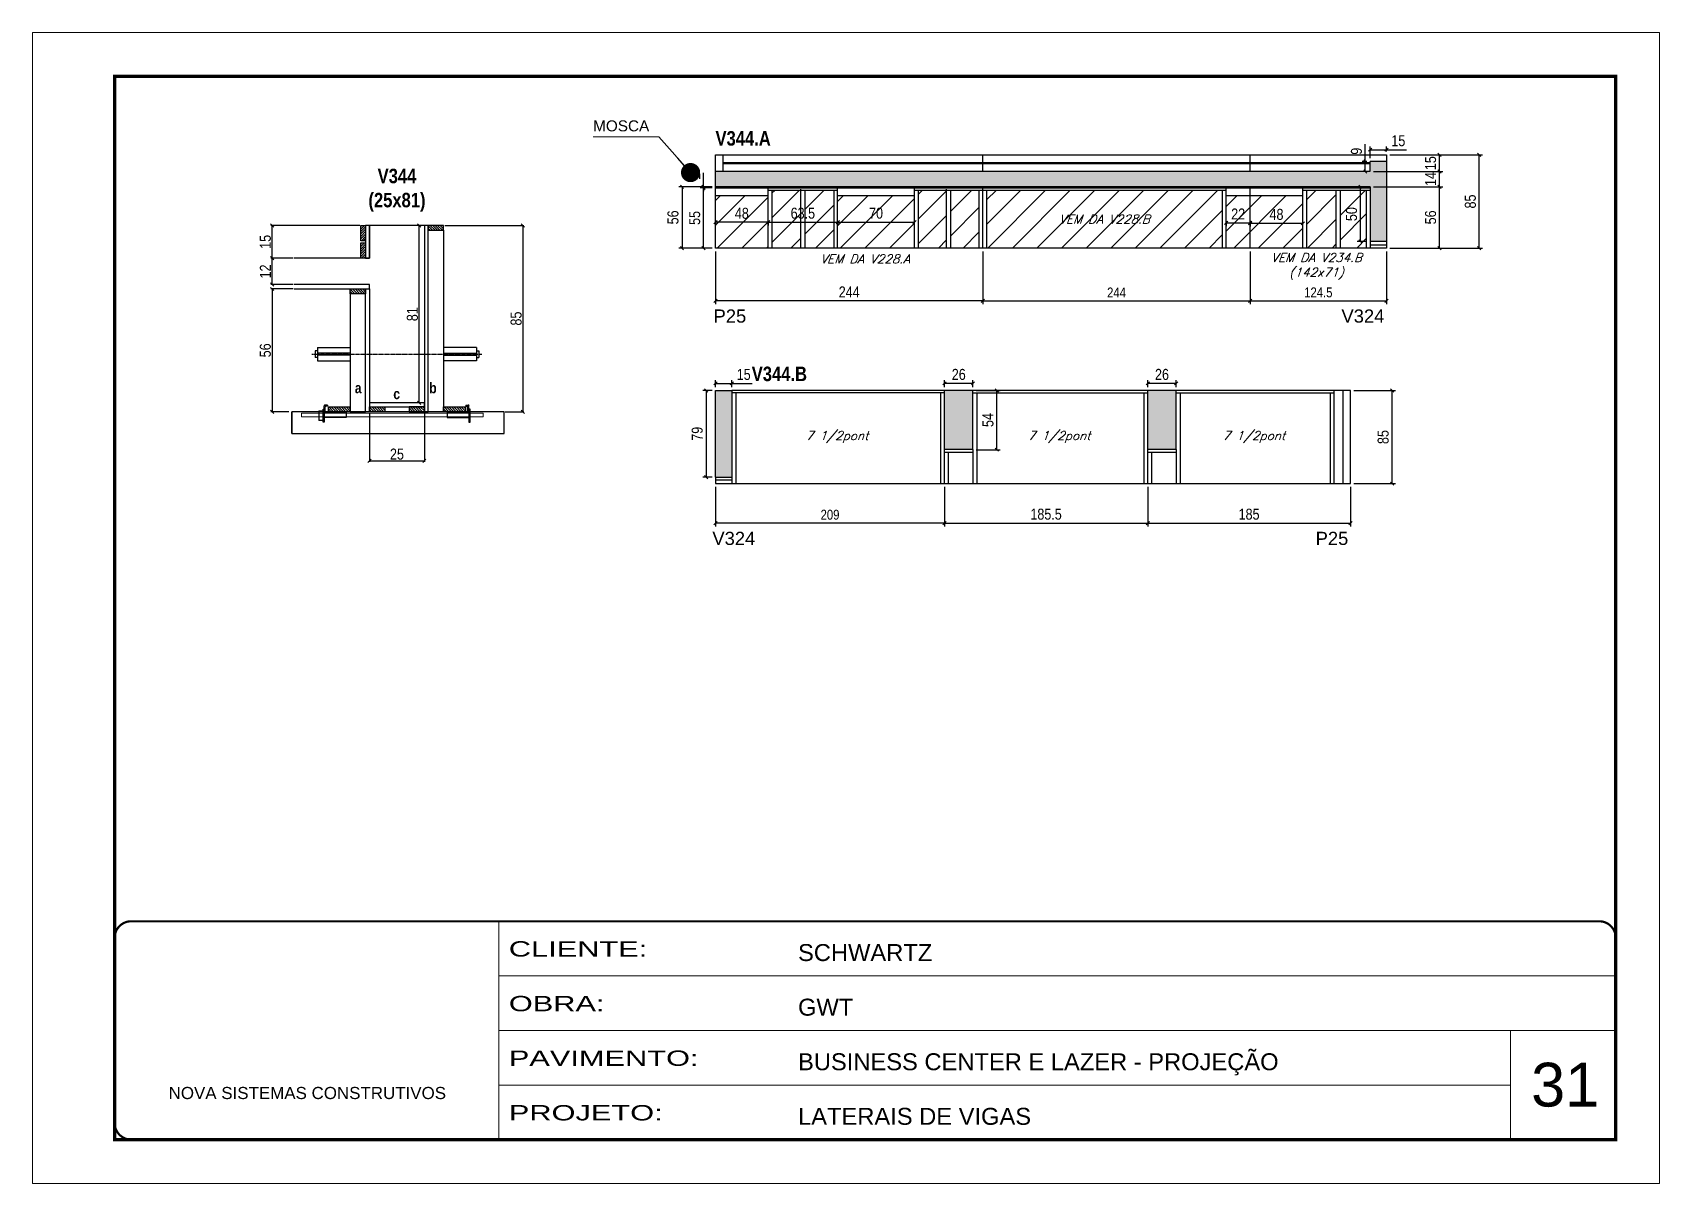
# Model space of a CAD drawing. Extents: x 2603 to 22413, y 1253 to 30260.
# Drawn here: x 16338 to 17823, y 20779 to 21829 of the extents above; entities that cross this region are included whole.
import ezdxf

# ---------------------------------------------------------------- set-up
doc = ezdxf.new("R2010")
doc.units = 0
for name, pattern in [('CONTINUO', [0]), ('DASHED', [0.75, 0.5, -0.25]), ('HIDDEN', [0.375, 0.25, -0.125])]:
    doc.linetypes.add(name, pattern=pattern)
for name, color, linetype in [('5', 5, 'Continuous'), ('barrote', 251, 'Continuous'), ('COTA', 241, 'Continuous'), ('detalhes', 4, 'Continuous'), ('NOMENCLATURA', 7, 'Continuous'), ('Painéis', 200, 'Continuous'), ('presilha', 1, 'Continuous'), ('SARR_2.2x10', 60, 'Continuous'), ('SARR_2.2x7', 40, 'Continuous'), ('SARR_3.5x7', 81, 'Continuous'), ('SARR_EDITAR', 141, 'Continuous'), ('TENSOR', 3, 'Continuous'), ('texto', 7, 'Continuous')]:
    doc.layers.add(name, color=color, linetype=linetype)
for name, color, linetype, lineweight in [('CARIMBO', 255, 'Continuous', 9), ('CONCRETO', 251, 'Continuous', 25), ('Folhas', 255, 'Continuous', 9), ('Hachura', 251, 'Continuous', 9), ('SARRAFO DE PRESSAO', 251, 'DASHED', 9), ('SCO-___-LAJ', 2, 'Continuous', 0)]:
    doc.layers.add(name, color=color, linetype=linetype, lineweight=lineweight)
doc.styles.add('ARIAL', font='arial.ttf')
doc.styles.add('COTA TECNICA', font='techl___.ttf', dxfattribs={"height": 10})
doc.styles.add('COTA TECNICA 2X', font='techl___.ttf', dxfattribs={"height": 10})
doc.styles.add('COTA TECNICA-50', font='techl___.ttf', dxfattribs={"height": 9})
doc.styles.add('Romans', font='romans.shx')
doc.styles.get("Standard").update_dxf_attribs({"font": 'arial.ttf'})
doc.styles.add('TECNICA', font='techb___.ttf', dxfattribs={"height": 10})
doc.styles.add('Tecnologia', font='')
doc.styles.get('Tecnologia').set_extended_font_data('Forgotten Futurist')
doc.dimstyles.new('3x', dxfattribs={"dimtxt": 10, "dimasz": 5, "dimexe": 7, "dimexo": 5, "dimgap": 4, "dimtad": 1, "dimdec": 4, "dimlfac": 0.333333, "dimdsep": 46, "dimtxsty": 'Standard', "dimblk": 'DOT', "dimcen": 0.09, "dimclrd": 1, "dimclre": 1, "dimclrt": 2, "dimadec": 0, "dimazin": 2, "dimtfac": 1, "dimtdec": 4, "dimtmove": 0, "dimatfit": 3, "dimldrblk": 'DOT', "dimfxl": 1, "dimtolj": 1, "dimtzin": 0, "dimlwd": 9, "dimlwe": 9, "dimarcsym": 0})
doc.dimstyles.new('COTA PAINEL-50', dxfattribs={"dimtxt": 9, "dimasz": 3, "dimexe": 3, "dimexo": 3, "dimgap": 3, "dimtad": 1, "dimdec": 1, "dimzin": 12, "dimdsep": 46, "dimtxsty": 'COTA TECNICA-50', "dimblk1": 'OBLIQUE', "dimblk2": 'OBLIQUE', "dimsah": 1, "dimcen": 0.9, "dimclrd": 4, "dimclre": 4, "dimclrt": 240, "dimadec": 1, "dimazin": 3, "dimtfac": 1, "dimtdec": 1, "dimtmove": 0, "dimatfit": 3, "dimfxl": 1, "dimtolj": 1, "dimtzin": 12, "dimarcsym": 0})
doc.dimstyles.new('PAINEL', dxfattribs={"dimtxt": 10, "dimasz": 3, "dimexe": 3, "dimexo": 3, "dimgap": 3, "dimtad": 1, "dimdec": 1, "dimzin": 12, "dimdsep": 46, "dimtxsty": 'COTA TECNICA', "dimblk1": 'OBLIQUE', "dimblk2": 'OBLIQUE', "dimsah": 1, "dimcen": 0.9, "dimclrd": 4, "dimclre": 4, "dimclrt": 240, "dimadec": 1, "dimazin": 3, "dimtfac": 1, "dimtdec": 1, "dimtmove": 0, "dimatfit": 3, "dimfxl": 1, "dimtolj": 1, "dimtzin": 12, "dimarcsym": 0})
doc.dimstyles.new('SECAO', dxfattribs={"dimscale": 0.333333, "dimtxt": 5, "dimasz": 9, "dimexe": 3, "dimexo": 3, "dimgap": 3, "dimtad": 1, "dimdec": 1, "dimlfac": 0.5, "dimzin": 12, "dimdsep": 46, "dimtxsty": 'COTA TECNICA 2X', "dimblk1": 'OBLIQUE', "dimblk2": 'OBLIQUE', "dimsah": 1, "dimcen": 0.9, "dimclrd": 4, "dimclre": 4, "dimclrt": 240, "dimadec": 1, "dimazin": 3, "dimtfac": 1, "dimtdec": 1, "dimtmove": 0, "dimatfit": 3, "dimfxl": 1, "dimtolj": 1, "dimtzin": 12, "dimarcsym": 0})

msp = doc.modelspace()

# ---------------------------------------------------------------- texts
at = {"layer": '5', "linetype": 'Continuous'}
for s, rotation, p in [('P25', 359.99996, (16959.5, 21564.5)), ('V324', 359.99996, (17532.62, 21564.5)), ('V324', 0.00004, (16958.41, 21361.65)), ('P25', 359.99996, (17509.04, 21361.65))]:
    msp.add_text(s, height=12, rotation=rotation, dxfattribs=at).set_placement(p)
at = {"layer": 'CARIMBO', "style": 'ARIAL'}
for s, height, p in [('MOSCA', 10, (16849.58, 21739.01)), ('31', 40, (17705.74, 20849.29))]:
    msp.add_text(s, height=height, dxfattribs=at).set_placement(p)
at = {"layer": 'detalhes', "style": 'TECNICA'}
for s, p in [('a', (16632.05, 21500.11)), ('b', (16700.02, 21500.1)), ('c', (16667.18, 21494.69))]:
    msp.add_text(s, height=9.6, dxfattribs=at).set_placement(p)
at = {"layer": 'NOMENCLATURA', "style": 'TECNICA'}
for s, p in [('V344.A', (16961.27, 21726.05)), ('V344.B', (16994.35, 21511.16))]:
    msp.add_text(s, height=13.2, dxfattribs=at).set_placement(p)
at = {"layer": 'NOMENCLATURA', "insert": (16670.52, 21704.91), "char_height": 13.2, "attachment_point": 2, "style": 'TECNICA'}
msp.add_mtext_dynamic_manual_height_columns('V344\\P(25x81)', width=300.2766, gutter_width=1, heights=[0], dxfattribs=at)
at = {"layer": 'texto', "color": 2, "char_height": 8, "attachment_point": 5, "style": 'Romans'}
for s, insert in [('{\\Q19;\\C256;VEM DA V228.B}', (17316.27, 21658.94)), ('{\\Q19;\\C256;VEM DA V228.A}', (17097.77, 21622.64)), ('{\\Q19;\\C256;VEM DA V234.B\\P(142x71)}', (17509.81, 21615.84)), ('{\\Q19;\\C256;7 1/2pont}', (17072.27, 21460.14)), ('{\\Q19;\\C256;7 1/2pont}', (17275.02, 21460.14)), ('{\\Q19;\\C256;7 1/2pont}', (17452.77, 21460.14))]:
    msp.add_mtext(s, dxfattribs=dict(at, insert=insert))

# ---------------------------------------------------------------- blocks, each defined once
blk = doc.blocks.new('9999999999')
at = {"color": 30, "linetype": 'CONTINUO'}
for p, q in [((98564.6, 34230.2), (98564.6, 34429.4)), ((98564.6, 34379.6), (99584, 34379.6)), ((98564.6, 34329.8), (99488, 34329.8)), ((99584, 34329.8), (99488, 34329.8)), ((99488, 34329.8), (99488, 34230.2)), ((98564.6, 34280), (99488, 34280))]:
    blk.add_line(p, q, dxfattribs=at)
at = {"color": 30, "linetype": 'CONTINUO', "const_width": 2}
blk.add_lwpolyline([(99584, 34230.2), (99584, 34414.4, 0.414214), (99569, 34429.4), (98229, 34429.4, 0.414214), (98214, 34414.4), (98214, 34245.2, 0.414214), (98229, 34230.2), (99584, 34230.2)], format="xyb", dxfattribs=at)
at = {"layer": 'Folhas'}
blk.add_lwpolyline([(98139, 34190.2), (99624, 34190.2), (99624, 35240.2), (98139, 35240.2)], close=True, dxfattribs=at)
at = {"layer": 'Folhas', "color": 30, "const_width": 3}
blk.add_lwpolyline([(98214, 34230.2), (99584, 34230.2), (99584, 35200.2), (98214, 35200.2)], close=True, dxfattribs=at)
at = {"color": 7, "linetype": 'Continuous', "ltscale": 5, "style": 'ARIAL'}
for s, height, p in [('SCHWARTZ', 15.48, (98837.7, 34393.1)), ('GWT', 15.48, (98837.7, 34343.3)), ('BUSINESS CENTER E LAZER - PROJEÇÃO', 15.483, (98837.7, 34293.5)), ('NOVA SISTEMAS CONSTRUTIVOS', 11.059, (98263.2, 34267.2)), ('LATERAIS DE VIGAS', 15.483, (98837.7, 34243.7))]:
    blk.add_text(s, height=height, dxfattribs=at).set_placement(p)
at = {"layer": 'Folhas', "color": 7, "style": 'Tecnologia', "width": 1.5}
for s, p in [('CLIENTE:', (98573.7, 34397.2)), ('OBRA:', (98573.7, 34347.3)), ('PAVIMENTO:', (98573.7, 34297.5)), ('PROJETO:', (98573.7, 34247.7))]:
    blk.add_text(s, height=14, dxfattribs=at).set_placement(p)
blk = doc.blocks.new('PRESILHA METÁLICA 1')
at = {"layer": 'presilha'}
for p, q in [((0, 13), (6, 13)), ((0, 13), (0, 0)), ((6, 0), (0, 0)), ((6, 15.5), (7.5, 15.5)), ((6, -2.5), (6, 15.5)), ((6, 13), (6, 0)), ((7.5, 10.6), (7.5, 19.9)), ((7.5, 15.5), (7.5, -2.5)), ((37.5, 4.1), (7.5, 4.1)), ((12, 21), (8.6, 21)), ((9, 11.6), (9, 18.9)), ((12, 19.5), (9.6, 19.5)), ((37.5, 11), (9.6, 11)), ((12, 21), (12, 19.5)), ((37.5, 11), (37.5, 4.1)), ((7.5, -2.5), (6, -2.5))]:
    blk.add_line(p, q, dxfattribs=at)
for centre, radius, start, end in [((8.6, 19.9), 1.14, 90, 180), ((9.6, 18.9), 0.57, 90, 180), ((9.6, 11.6), 0.57, 180, 270)]:
    blk.add_arc(centre, radius, start, end, dxfattribs=at)
blk = doc.blocks.new('PRESILHA METÁLICA 2')
at = {"layer": 'presilha'}
for p, q in [((-5.2, 23.5), (-5.2, 22)), ((-5.2, 23.5), (-1.9, 23.5)), ((-0.8, 14.6), (-0.8, 22.4)), ((-30.8, 13.5), (-30.8, 6.6)), ((-30.8, 13.5), (-2.8, 13.5)), ((-30.8, 6.6), (-0.8, 6.6)), ((-5.2, 22), (-2.8, 22)), ((-2.2, 14.1), (-2.2, 21.4)), ((0.8, 18), (-0.8, 18)), ((-0.8, 18), (-0.8, 0)), ((-0.8, 0), (0.8, 0)), ((0.8, 0), (0.8, 18))]:
    blk.add_line(p, q, dxfattribs=at)
for centre, radius, start, end in [((-1.9, 22.4), 1.14, 0, 90), ((-2.8, 21.4), 0.57, 0, 90), ((-2.8, 14.1), 0.57, 270, 0)]:
    blk.add_arc(centre, radius, start, end, dxfattribs=at)
blk = doc.blocks.new('_Oblique')
at = {"color": 0, "linetype": 'ByBlock', "lineweight": -2}
blk.add_line((-0.5, -0.5), (0.5, 0.5), dxfattribs=at)
blk = doc.blocks.new('*D31')
at = {"layer": 'COTA', "color": 4, "lineweight": -2, "transparency": 16777216}
for p, q in [((16575.8, 21595.2), (16555.5, 21595.2)), ((16556.5, 21595.2), (16556.5, 21483.2)), ((16571.7, 21483.2), (16555.5, 21483.2))]:
    blk.add_line(p, q, dxfattribs=at)
at = {"layer": 'Defpoints', "color": 0, "transparency": 16777216}
for p in [(16576.8, 21595.2), (16556.5, 21483.2), (16572.7, 21483.2)]:
    blk.add_point(p, dxfattribs=at)
at = {"layer": 'COTA', "color": 4, "lineweight": -2, "transparency": 16777216, "xscale": 3, "yscale": 3, "zscale": 3}
for p, rotation in [((16556.5, 21595.2), 90), ((16556.5, 21483.2), 270)]:
    blk.add_blockref('_Oblique', p, dxfattribs=dict(at, rotation=rotation))
at = {"layer": 'COTA', "color": 240, "transparency": 16777216, "insert": (16550.4, 21539.2), "char_height": 10, "attachment_point": 5, "rotation": 90, "style": 'COTA TECNICA 2X'}
blk.add_mtext('\\A1;56', dxfattribs=at)
blk = doc.blocks.new('*D32')
at = {"layer": 'COTA', "color": 4, "lineweight": -2, "transparency": 16777216}
for p, q in [((16575.8, 21623.2), (16555.5, 21623.2)), ((16556.5, 21599.2), (16556.5, 21623.2)), ((16575.8, 21599.2), (16555.5, 21599.2))]:
    blk.add_line(p, q, dxfattribs=at)
at = {"layer": 'Defpoints', "color": 0, "transparency": 16777216}
for p in [(16556.5, 21623.2), (16576.8, 21623.2), (16576.8, 21599.2)]:
    blk.add_point(p, dxfattribs=at)
at = {"layer": 'COTA', "color": 4, "lineweight": -2, "transparency": 16777216, "xscale": 3, "yscale": 3, "zscale": 3}
for p, rotation in [((16556.5, 21623.2), 90), ((16556.5, 21599.2), 270)]:
    blk.add_blockref('_Oblique', p, dxfattribs=dict(at, rotation=rotation))
at = {"layer": 'COTA', "color": 240, "transparency": 16777216, "insert": (16550.4, 21611.2), "char_height": 10, "attachment_point": 5, "rotation": 90, "style": 'COTA TECNICA 2X'}
blk.add_mtext('\\A1;12', dxfattribs=at)
blk = doc.blocks.new('*D33')
at = {"layer": 'COTA', "color": 4, "lineweight": -2, "transparency": 16777216}
for p, q in [((16714.1, 21653.2), (16786.4, 21653.2)), ((16785.4, 21653.2), (16785.4, 21483.2)), ((16769.3, 21483.2), (16786.4, 21483.2))]:
    blk.add_line(p, q, dxfattribs=at)
at = {"layer": 'Defpoints', "color": 0, "transparency": 16777216}
for p in [(16713.1, 21653.2), (16768.3, 21483.2), (16785.4, 21483.2)]:
    blk.add_point(p, dxfattribs=at)
at = {"layer": 'COTA', "color": 4, "lineweight": -2, "transparency": 16777216, "xscale": 3, "yscale": 3, "zscale": 3}
for p, rotation in [((16785.4, 21653.2), 90), ((16785.4, 21483.2), 270)]:
    blk.add_blockref('_Oblique', p, dxfattribs=dict(at, rotation=rotation))
at = {"layer": 'COTA', "color": 240, "transparency": 16777216, "insert": (16779.3, 21568.2), "char_height": 10, "attachment_point": 5, "rotation": 90, "style": 'COTA TECNICA 2X'}
blk.add_mtext('\\A1;85', dxfattribs=at)
blk = doc.blocks.new('*D730')
at = {"layer": 'COTA', "color": 4, "lineweight": -2, "transparency": 16777216}
for p, q in [((16645.5, 21482.2), (16645.5, 21437.4)), ((16695.5, 21482.2), (16695.5, 21437.4)), ((16645.5, 21438.4), (16695.5, 21438.4))]:
    blk.add_line(p, q, dxfattribs=at)
at = {"layer": 'Defpoints', "color": 0, "transparency": 16777216}
for p in [(16645.5, 21483.2), (16695.5, 21483.2), (16695.5, 21438.4)]:
    blk.add_point(p, dxfattribs=at)
at = {"layer": 'COTA', "color": 4, "lineweight": -2, "transparency": 16777216, "xscale": 3, "yscale": 3, "zscale": 3, "rotation": 180}
blk.add_blockref('_Oblique', (16645.5, 21438.4), dxfattribs=at)
at = {"layer": 'COTA', "color": 4, "lineweight": -2, "transparency": 16777216, "xscale": 3, "yscale": 3, "zscale": 3}
blk.add_blockref('_Oblique', (16695.5, 21438.4), dxfattribs=at)
at = {"layer": 'COTA', "color": 240, "transparency": 16777216, "insert": (16670.5, 21444.5), "char_height": 10, "attachment_point": 5, "style": 'COTA TECNICA 2X'}
blk.add_mtext('\\A1;25', dxfattribs=at)
blk = doc.blocks.new('*D731')
at = {"layer": 'COTA', "color": 4, "lineweight": -2, "transparency": 16777216}
for p, q in [((16636.5, 21653.2), (16555.5, 21653.2)), ((16556.5, 21623.2), (16556.5, 21653.2)), ((16575.8, 21623.2), (16555.5, 21623.2))]:
    blk.add_line(p, q, dxfattribs=at)
at = {"layer": 'Defpoints', "color": 0, "transparency": 16777216}
for p in [(16556.5, 21653.2), (16637.5, 21653.2), (16576.8, 21623.2)]:
    blk.add_point(p, dxfattribs=at)
at = {"layer": 'COTA', "color": 4, "lineweight": -2, "transparency": 16777216, "xscale": 3, "yscale": 3, "zscale": 3}
for p, rotation in [((16556.5, 21653.2), 90), ((16556.5, 21623.2), 270)]:
    blk.add_blockref('_Oblique', p, dxfattribs=dict(at, rotation=rotation))
at = {"layer": 'COTA', "color": 240, "transparency": 16777216, "insert": (16550.4, 21638.2), "char_height": 10, "attachment_point": 5, "rotation": 90, "style": 'COTA TECNICA 2X'}
blk.add_mtext('\\A1;15', dxfattribs=at)
blk = doc.blocks.new('*D732')
at = {"layer": 'COTA', "color": 4, "lineweight": -2, "transparency": 16777216}
for p, q in [((16694.5, 21653.2), (16689.7, 21653.2)), ((16690.7, 21491.2), (16690.7, 21653.2)), ((16694.5, 21491.2), (16689.7, 21491.2))]:
    blk.add_line(p, q, dxfattribs=at)
at = {"layer": 'Defpoints', "color": 0, "transparency": 16777216}
for p in [(16690.7, 21653.2), (16695.5, 21653.2), (16695.5, 21491.2)]:
    blk.add_point(p, dxfattribs=at)
at = {"layer": 'COTA', "color": 4, "lineweight": -2, "transparency": 16777216, "xscale": 3, "yscale": 3, "zscale": 3}
for p, rotation in [((16690.7, 21653.2), 90), ((16690.7, 21491.2), 270)]:
    blk.add_blockref('_Oblique', p, dxfattribs=dict(at, rotation=rotation))
at = {"layer": 'COTA', "color": 240, "transparency": 16777216, "insert": (16684.6, 21572.2), "char_height": 10, "attachment_point": 5, "rotation": 90, "style": 'COTA TECNICA 2X'}
blk.add_mtext('\\A1;81', dxfattribs=at)
blk = doc.blocks.new('*D34')
at = {"layer": 'COTA', "color": 4, "linetype": 'ByBlock', "lineweight": -2, "transparency": 16777216}
for p, q in [((17205.3, 21629.5), (17205.3, 21581.4)), ((17449.3, 21629.5), (17449.3, 21581.4)), ((17205.3, 21584.4), (17449.3, 21584.4))]:
    blk.add_line(p, q, dxfattribs=at)
at = {"layer": 'Defpoints', "color": 0, "linetype": 'ByBlock', "transparency": 16777216}
for p in [(17205.3, 21632.5), (17449.3, 21632.5), (17449.3, 21584.4)]:
    blk.add_point(p, dxfattribs=at)
at = {"layer": 'COTA', "color": 4, "linetype": 'ByBlock', "lineweight": -2, "transparency": 16777216, "xscale": 3, "yscale": 3, "zscale": 3, "rotation": 180}
blk.add_blockref('_Oblique', (17205.3, 21584.4), dxfattribs=at)
at = {"layer": 'COTA', "color": 4, "linetype": 'ByBlock', "lineweight": -2, "transparency": 16777216, "xscale": 3, "yscale": 3, "zscale": 3}
blk.add_blockref('_Oblique', (17449.3, 21584.4), dxfattribs=at)
at = {"layer": 'COTA', "color": 240, "linetype": 'ByBlock', "transparency": 16777216, "insert": (17327.3, 21592), "char_height": 9, "attachment_point": 5, "style": 'COTA TECNICA-50'}
blk.add_mtext('\\A1;244', dxfattribs=at)
blk = doc.blocks.new('*D733')
at = {"layer": 'COTA', "color": 4, "linetype": 'ByBlock', "lineweight": -2, "transparency": 16777216}
for p, q in [((17449.3, 21629.5), (17449.3, 21581.4)), ((17573.8, 21629.5), (17573.8, 21581.4)), ((17449.3, 21584.4), (17573.8, 21584.4))]:
    blk.add_line(p, q, dxfattribs=at)
at = {"layer": 'Defpoints', "color": 0, "linetype": 'ByBlock', "transparency": 16777216}
for p in [(17449.3, 21632.5), (17573.8, 21632.5), (17573.8, 21584.4)]:
    blk.add_point(p, dxfattribs=at)
at = {"layer": 'COTA', "color": 4, "linetype": 'ByBlock', "lineweight": -2, "transparency": 16777216, "xscale": 3, "yscale": 3, "zscale": 3, "rotation": 180}
blk.add_blockref('_Oblique', (17449.3, 21584.4), dxfattribs=at)
at = {"layer": 'COTA', "color": 4, "linetype": 'ByBlock', "lineweight": -2, "transparency": 16777216, "xscale": 3, "yscale": 3, "zscale": 3}
blk.add_blockref('_Oblique', (17573.8, 21584.4), dxfattribs=at)
at = {"layer": 'COTA', "color": 240, "linetype": 'ByBlock', "transparency": 16777216, "insert": (17511.5, 21592), "char_height": 9, "attachment_point": 5, "style": 'COTA TECNICA-50'}
blk.add_mtext('\\A1;124.5', dxfattribs=at)
blk = doc.blocks.new('*D788')
at = {"layer": 'COTA', "color": 4, "linetype": 'ByBlock', "lineweight": -2, "transparency": 16777216}
for p, q in [((16961.3, 21629.5), (16961.3, 21581.4)), ((17205.3, 21629.5), (17205.3, 21581.4)), ((17205.3, 21584.4), (16961.3, 21584.4))]:
    blk.add_line(p, q, dxfattribs=at)
at = {"layer": 'Defpoints', "color": 0, "linetype": 'ByBlock', "transparency": 16777216}
for p in [(16961.3, 21632.5), (17205.3, 21632.5), (16961.3, 21584.4)]:
    blk.add_point(p, dxfattribs=at)
at = {"layer": 'COTA', "color": 4, "linetype": 'ByBlock', "lineweight": -2, "transparency": 16777216, "xscale": 3, "yscale": 3, "zscale": 3, "rotation": 180}
blk.add_blockref('_Oblique', (16961.3, 21584.4), dxfattribs=at)
at = {"layer": 'COTA', "color": 4, "linetype": 'ByBlock', "lineweight": -2, "transparency": 16777216, "xscale": 3, "yscale": 3, "zscale": 3}
blk.add_blockref('_Oblique', (17205.3, 21584.4), dxfattribs=at)
at = {"layer": 'COTA', "color": 240, "linetype": 'ByBlock', "transparency": 16777216, "insert": (17083.3, 21592.5), "char_height": 10, "attachment_point": 5, "style": 'COTA TECNICA'}
blk.add_mtext('\\A1;244', dxfattribs=at)
blk = doc.blocks.new('*D789')
at = {"layer": 'COTA', "color": 4, "linetype": 'ByBlock', "lineweight": -2, "transparency": 16777216}
for p, q in [((16961.3, 21657.5), (16961.3, 21653.1)), ((17009.3, 21656.1), (16961.3, 21656.1)), ((17009.3, 21657), (17009.3, 21653.1))]:
    blk.add_line(p, q, dxfattribs=at)
at = {"layer": 'Defpoints', "color": 0, "linetype": 'ByBlock', "transparency": 16777216}
for p in [(16961.3, 21660.5), (16961.3, 21656.1), (17009.3, 21660)]:
    blk.add_point(p, dxfattribs=at)
at = {"layer": 'COTA', "color": 4, "linetype": 'ByBlock', "lineweight": -2, "transparency": 16777216, "xscale": 3, "yscale": 3, "zscale": 3, "rotation": 180}
blk.add_blockref('_Oblique', (16961.3, 21656.1), dxfattribs=at)
at = {"layer": 'COTA', "color": 4, "linetype": 'ByBlock', "lineweight": -2, "transparency": 16777216, "xscale": 3, "yscale": 3, "zscale": 3}
blk.add_blockref('_Oblique', (17009.3, 21656.1), dxfattribs=at)
at = {"layer": 'COTA', "color": 240, "linetype": 'ByBlock', "transparency": 16777216, "insert": (16985.3, 21664.2), "char_height": 10, "attachment_point": 5, "style": 'COTA TECNICA'}
blk.add_mtext('\\A1;48', dxfattribs=at)
blk = doc.blocks.new('*D790')
at = {"layer": 'COTA', "color": 4, "linetype": 'ByBlock', "lineweight": -2, "transparency": 16777216}
for p, q in [((17427.3, 21657), (17427.3, 21652.6)), ((17427.3, 21655.6), (17449.3, 21655.6)), ((17449.3, 21657.5), (17449.3, 21652.6))]:
    blk.add_line(p, q, dxfattribs=at)
at = {"layer": 'Defpoints', "color": 0, "linetype": 'ByBlock', "transparency": 16777216}
for p in [(17427.3, 21660), (17449.3, 21660.5), (17449.3, 21655.6)]:
    blk.add_point(p, dxfattribs=at)
at = {"layer": 'COTA', "color": 4, "linetype": 'ByBlock', "lineweight": -2, "transparency": 16777216, "xscale": 3, "yscale": 3, "zscale": 3, "rotation": 180}
blk.add_blockref('_Oblique', (17427.3, 21655.6), dxfattribs=at)
at = {"layer": 'COTA', "color": 4, "linetype": 'ByBlock', "lineweight": -2, "transparency": 16777216, "xscale": 3, "yscale": 3, "zscale": 3}
blk.add_blockref('_Oblique', (17449.3, 21655.6), dxfattribs=at)
at = {"layer": 'COTA', "color": 240, "linetype": 'ByBlock', "transparency": 16777216, "insert": (17438.3, 21663.6), "char_height": 10, "attachment_point": 5, "style": 'COTA TECNICA'}
blk.add_mtext('\\A1;22', dxfattribs=at)
blk = doc.blocks.new('*D791')
at = {"layer": 'COTA', "color": 4, "linetype": 'ByBlock', "lineweight": -2, "transparency": 16777216}
for p, q in [((17449.3, 21657.5), (17449.3, 21652.1)), ((17449.3, 21655.1), (17497.3, 21655.1))]:
    blk.add_line(p, q, dxfattribs=at)
at = {"layer": 'Defpoints', "color": 0, "linetype": 'ByBlock', "transparency": 16777216}
for p in [(17449.3, 21660.5), (17497.3, 21655.1), (17497.3, 21655.1)]:
    blk.add_point(p, dxfattribs=at)
at = {"layer": 'COTA', "color": 4, "linetype": 'ByBlock', "lineweight": -2, "transparency": 16777216, "xscale": 3, "yscale": 3, "zscale": 3, "rotation": 180}
blk.add_blockref('_Oblique', (17449.3, 21655.1), dxfattribs=at)
at = {"layer": 'COTA', "color": 4, "linetype": 'ByBlock', "lineweight": -2, "transparency": 16777216, "xscale": 3, "yscale": 3, "zscale": 3}
blk.add_blockref('_Oblique', (17497.3, 21655.1), dxfattribs=at)
at = {"layer": 'COTA', "color": 240, "linetype": 'ByBlock', "transparency": 16777216, "insert": (17473.3, 21663.2), "char_height": 10, "attachment_point": 5, "style": 'COTA TECNICA'}
blk.add_mtext('\\A1;48', dxfattribs=at)
blk = doc.blocks.new('*D792')
at = {"layer": 'COTA', "color": 4, "linetype": 'ByBlock', "lineweight": -2, "transparency": 16777216}
for p, q in [((17555.8, 21688.5), (17546.9, 21688.5)), ((17549.9, 21638.5), (17549.9, 21688.5)), ((17555.8, 21638.5), (17546.9, 21638.5))]:
    blk.add_line(p, q, dxfattribs=at)
at = {"layer": 'Defpoints', "color": 0, "linetype": 'ByBlock', "transparency": 16777216}
for p in [(17549.9, 21688.5), (17558.8, 21688.5), (17558.8, 21638.5)]:
    blk.add_point(p, dxfattribs=at)
at = {"layer": 'COTA', "color": 4, "linetype": 'ByBlock', "lineweight": -2, "transparency": 16777216, "xscale": 3, "yscale": 3, "zscale": 3}
for p, rotation in [((17549.9, 21688.5), 90), ((17549.9, 21638.5), 270)]:
    blk.add_blockref('_Oblique', p, dxfattribs=dict(at, rotation=rotation))
at = {"layer": 'COTA', "color": 240, "linetype": 'ByBlock', "transparency": 16777216, "insert": (17541.8, 21663.5), "char_height": 10, "attachment_point": 5, "rotation": 90, "style": 'COTA TECNICA'}
blk.add_mtext('\\A1;50', dxfattribs=at)
blk = doc.blocks.new('*D793')
at = {"layer": 'COTA', "color": 4, "linetype": 'ByBlock', "lineweight": -2, "transparency": 16777216}
for p, q in [((17558.8, 21714.5), (17558.8, 21725.3)), ((17558.8, 21722.3), (17573.8, 21722.3)), ((17573.8, 21720.5), (17573.8, 21725.3)), ((17573.8, 21722.3), (17592.1, 21722.3))]:
    blk.add_line(p, q, dxfattribs=at)
at = {"layer": 'Defpoints', "color": 0, "linetype": 'ByBlock', "transparency": 16777216}
for p in [(17558.8, 21711.5), (17573.8, 21722.3), (17573.8, 21717.5)]:
    blk.add_point(p, dxfattribs=at)
at = {"layer": 'COTA', "color": 4, "linetype": 'ByBlock', "lineweight": -2, "transparency": 16777216, "xscale": 3, "yscale": 3, "zscale": 3, "rotation": 180}
blk.add_blockref('_Oblique', (17558.8, 21722.3), dxfattribs=at)
at = {"layer": 'COTA', "color": 4, "linetype": 'ByBlock', "lineweight": -2, "transparency": 16777216, "xscale": 3, "yscale": 3, "zscale": 3}
blk.add_blockref('_Oblique', (17573.8, 21722.3), dxfattribs=at)
at = {"layer": 'COTA', "color": 240, "linetype": 'ByBlock', "transparency": 16777216, "insert": (17584.5, 21730.4), "char_height": 10, "attachment_point": 5, "style": 'COTA TECNICA'}
blk.add_mtext('\\A1;15', dxfattribs=at)
blk = doc.blocks.new('*D65')
at = {"layer": 'COTA', "color": 4, "linetype": 'ByBlock', "lineweight": -2, "transparency": 16777216}
for p, q in [((17561.8, 21688.5), (17625.1, 21688.5)), ((17622.1, 21632.5), (17622.1, 21688.5)), ((17576.8, 21632.5), (17625.1, 21632.5))]:
    blk.add_line(p, q, dxfattribs=at)
at = {"layer": 'Defpoints', "color": 0, "linetype": 'ByBlock', "transparency": 16777216}
for p in [(17558.8, 21688.5), (17622.1, 21688.5), (17573.8, 21632.5)]:
    blk.add_point(p, dxfattribs=at)
at = {"layer": 'COTA', "color": 4, "linetype": 'ByBlock', "lineweight": -2, "transparency": 16777216, "xscale": 3, "yscale": 3, "zscale": 3}
for p, rotation in [((17622.1, 21688.5), 90), ((17622.1, 21632.5), 270)]:
    blk.add_blockref('_Oblique', p, dxfattribs=dict(at, rotation=rotation))
at = {"layer": 'COTA', "color": 240, "linetype": 'ByBlock', "transparency": 16777216, "insert": (17614, 21660.5), "char_height": 10, "attachment_point": 5, "rotation": 90, "style": 'COTA TECNICA'}
blk.add_mtext('\\A1;56', dxfattribs=at)
blk = doc.blocks.new('*D794')
at = {"layer": 'COTA', "color": 4, "linetype": 'ByBlock', "lineweight": -2, "transparency": 16777216}
for p, q in [((17561.8, 21702.5), (17625.1, 21702.5)), ((17622.1, 21688.5), (17622.1, 21702.5)), ((17561.8, 21688.5), (17625.1, 21688.5))]:
    blk.add_line(p, q, dxfattribs=at)
at = {"layer": 'Defpoints', "color": 0, "linetype": 'ByBlock', "transparency": 16777216}
for p in [(17558.8, 21702.5), (17622.1, 21702.5), (17558.8, 21688.5)]:
    blk.add_point(p, dxfattribs=at)
at = {"layer": 'COTA', "color": 4, "linetype": 'ByBlock', "lineweight": -2, "transparency": 16777216, "xscale": 3, "yscale": 3, "zscale": 3}
for p, rotation in [((17622.1, 21702.5), 90), ((17622.1, 21688.5), 270)]:
    blk.add_blockref('_Oblique', p, dxfattribs=dict(at, rotation=rotation))
at = {"layer": 'COTA', "color": 240, "linetype": 'ByBlock', "transparency": 16777216, "insert": (17614, 21695.5), "char_height": 10, "attachment_point": 5, "rotation": 90, "style": 'COTA TECNICA'}
blk.add_mtext('\\A1;14', dxfattribs=at)
blk = doc.blocks.new('*D795')
at = {"layer": 'COTA', "color": 4, "linetype": 'ByBlock', "lineweight": -2, "transparency": 16777216}
for p, q in [((17576.8, 21717.5), (17625.1, 21717.5)), ((17622.1, 21702.5), (17622.1, 21717.5)), ((17561.8, 21702.5), (17625.1, 21702.5))]:
    blk.add_line(p, q, dxfattribs=at)
at = {"layer": 'Defpoints', "color": 0, "linetype": 'ByBlock', "transparency": 16777216}
for p in [(17573.8, 21717.5), (17622.1, 21717.5), (17558.8, 21702.5)]:
    blk.add_point(p, dxfattribs=at)
at = {"layer": 'COTA', "color": 4, "linetype": 'ByBlock', "lineweight": -2, "transparency": 16777216, "xscale": 3, "yscale": 3, "zscale": 3}
for p, rotation in [((17622.1, 21717.5), 90), ((17622.1, 21702.5), 270)]:
    blk.add_blockref('_Oblique', p, dxfattribs=dict(at, rotation=rotation))
at = {"layer": 'COTA', "color": 240, "linetype": 'ByBlock', "transparency": 16777216, "insert": (17614, 21710), "char_height": 10, "attachment_point": 5, "rotation": 90, "style": 'COTA TECNICA'}
blk.add_mtext('\\A1;15', dxfattribs=at)
blk = doc.blocks.new('*D796')
at = {"layer": 'COTA', "color": 4, "linetype": 'ByBlock', "lineweight": -2, "transparency": 16777216}
for p, q in [((17576.8, 21717.5), (17661.4, 21717.5)), ((17658.4, 21632.5), (17658.4, 21717.5)), ((17576.8, 21632.5), (17661.4, 21632.5))]:
    blk.add_line(p, q, dxfattribs=at)
at = {"layer": 'Defpoints', "color": 0, "linetype": 'ByBlock', "transparency": 16777216}
for p in [(17573.8, 21717.5), (17658.4, 21717.5), (17573.8, 21632.5)]:
    blk.add_point(p, dxfattribs=at)
at = {"layer": 'COTA', "color": 4, "linetype": 'ByBlock', "lineweight": -2, "transparency": 16777216, "xscale": 3, "yscale": 3, "zscale": 3}
for p, rotation in [((17658.4, 21717.5), 90), ((17658.4, 21632.5), 270)]:
    blk.add_blockref('_Oblique', p, dxfattribs=dict(at, rotation=rotation))
at = {"layer": 'COTA', "color": 240, "linetype": 'ByBlock', "transparency": 16777216, "insert": (17650.3, 21675), "char_height": 10, "attachment_point": 5, "rotation": 90, "style": 'COTA TECNICA'}
blk.add_mtext('\\A1;85', dxfattribs=at)
blk = doc.blocks.new('*D797')
at = {"layer": 'COTA', "color": 4, "linetype": 'ByBlock', "lineweight": -2, "transparency": 16777216}
for p, q in [((17554.4, 21711.5), (17554.4, 21727.2)), ((17555.8, 21711.5), (17551.4, 21711.5)), ((17554.4, 21702.5), (17554.4, 21711.5)), ((17555.8, 21702.5), (17551.4, 21702.5))]:
    blk.add_line(p, q, dxfattribs=at)
at = {"layer": 'Defpoints', "color": 0, "linetype": 'ByBlock', "transparency": 16777216}
for p in [(17554.4, 21711.5), (17558.8, 21711.5), (17558.8, 21702.5)]:
    blk.add_point(p, dxfattribs=at)
at = {"layer": 'COTA', "color": 4, "linetype": 'ByBlock', "lineweight": -2, "transparency": 16777216, "xscale": 3, "yscale": 3, "zscale": 3}
for p, rotation in [((17554.4, 21711.5), 90), ((17554.4, 21702.5), 270)]:
    blk.add_blockref('_Oblique', p, dxfattribs=dict(at, rotation=rotation))
at = {"layer": 'COTA', "color": 240, "linetype": 'ByBlock', "transparency": 16777216, "insert": (17546.3, 21720.9), "char_height": 10, "attachment_point": 5, "rotation": 90, "style": 'COTA TECNICA'}
blk.add_mtext('\\A1;9', dxfattribs=at)
blk = doc.blocks.new('*D798')
at = {"layer": 'COTA', "color": 4, "linetype": 'ByBlock', "lineweight": -2, "transparency": 16777216}
for p, q in [((16961.3, 21414.6), (16961.3, 21378.5)), ((17170.3, 21414.6), (17170.3, 21378.5)), ((17170.3, 21381.5), (16961.3, 21381.5))]:
    blk.add_line(p, q, dxfattribs=at)
at = {"layer": 'Defpoints', "color": 0, "linetype": 'ByBlock', "transparency": 16777216}
for p in [(16961.3, 21417.6), (17170.3, 21417.6), (16961.3, 21381.5)]:
    blk.add_point(p, dxfattribs=at)
at = {"layer": 'COTA', "color": 4, "linetype": 'ByBlock', "lineweight": -2, "transparency": 16777216, "xscale": 3, "yscale": 3, "zscale": 3, "rotation": 180}
blk.add_blockref('_Oblique', (16961.3, 21381.5), dxfattribs=at)
at = {"layer": 'COTA', "color": 4, "linetype": 'ByBlock', "lineweight": -2, "transparency": 16777216, "xscale": 3, "yscale": 3, "zscale": 3}
blk.add_blockref('_Oblique', (17170.3, 21381.5), dxfattribs=at)
at = {"layer": 'COTA', "color": 240, "linetype": 'ByBlock', "transparency": 16777216, "insert": (17065.8, 21389.2), "char_height": 9, "attachment_point": 5, "style": 'COTA TECNICA-50'}
blk.add_mtext('\\A1;209', dxfattribs=at)
blk = doc.blocks.new('*D799')
at = {"layer": 'COTA', "color": 4, "linetype": 'ByBlock', "lineweight": -2, "transparency": 16777216}
for p, q in [((17170.3, 21414.6), (17170.3, 21378.5)), ((17355.8, 21414.6), (17355.8, 21378.5)), ((17170.3, 21381.5), (17355.8, 21381.5))]:
    blk.add_line(p, q, dxfattribs=at)
at = {"layer": 'Defpoints', "color": 0, "linetype": 'ByBlock', "transparency": 16777216}
for p in [(17170.3, 21417.6), (17355.8, 21417.6), (17355.8, 21381.5)]:
    blk.add_point(p, dxfattribs=at)
at = {"layer": 'COTA', "color": 4, "linetype": 'ByBlock', "lineweight": -2, "transparency": 16777216, "xscale": 3, "yscale": 3, "zscale": 3, "rotation": 180}
blk.add_blockref('_Oblique', (17170.3, 21381.5), dxfattribs=at)
at = {"layer": 'COTA', "color": 4, "linetype": 'ByBlock', "lineweight": -2, "transparency": 16777216, "xscale": 3, "yscale": 3, "zscale": 3}
blk.add_blockref('_Oblique', (17355.8, 21381.5), dxfattribs=at)
at = {"layer": 'COTA', "color": 240, "linetype": 'ByBlock', "transparency": 16777216, "insert": (17263, 21389.7), "char_height": 10, "attachment_point": 5, "style": 'COTA TECNICA'}
blk.add_mtext('\\A1;185.5', dxfattribs=at)
blk = doc.blocks.new('*D800')
at = {"layer": 'COTA', "color": 4, "linetype": 'ByBlock', "lineweight": -2, "transparency": 16777216}
for p, q in [((17355.8, 21414.6), (17355.8, 21378.5)), ((17540.8, 21414.6), (17540.8, 21378.5)), ((17355.8, 21381.5), (17540.8, 21381.5))]:
    blk.add_line(p, q, dxfattribs=at)
at = {"layer": 'Defpoints', "color": 0, "linetype": 'ByBlock', "transparency": 16777216}
for p in [(17355.8, 21417.6), (17540.8, 21417.6), (17540.8, 21381.5)]:
    blk.add_point(p, dxfattribs=at)
at = {"layer": 'COTA', "color": 4, "linetype": 'ByBlock', "lineweight": -2, "transparency": 16777216, "xscale": 3, "yscale": 3, "zscale": 3, "rotation": 180}
blk.add_blockref('_Oblique', (17355.8, 21381.5), dxfattribs=at)
at = {"layer": 'COTA', "color": 4, "linetype": 'ByBlock', "lineweight": -2, "transparency": 16777216, "xscale": 3, "yscale": 3, "zscale": 3}
blk.add_blockref('_Oblique', (17540.8, 21381.5), dxfattribs=at)
at = {"layer": 'COTA', "color": 240, "linetype": 'ByBlock', "transparency": 16777216, "insert": (17448.3, 21389.7), "char_height": 10, "attachment_point": 5, "style": 'COTA TECNICA'}
blk.add_mtext('\\A1;185', dxfattribs=at)
blk = doc.blocks.new('*D801')
at = {"layer": 'COTA', "color": 4, "linetype": 'ByBlock', "lineweight": -2, "transparency": 16777216}
for p, q in [((17543.8, 21502.6), (17581.8, 21502.6)), ((17578.8, 21417.6), (17578.8, 21502.6)), ((17543.8, 21417.6), (17581.8, 21417.6))]:
    blk.add_line(p, q, dxfattribs=at)
at = {"layer": 'Defpoints', "color": 0, "linetype": 'ByBlock', "transparency": 16777216}
for p in [(17540.8, 21502.6), (17578.8, 21502.6), (17540.8, 21417.6)]:
    blk.add_point(p, dxfattribs=at)
at = {"layer": 'COTA', "color": 4, "linetype": 'ByBlock', "lineweight": -2, "transparency": 16777216, "xscale": 3, "yscale": 3, "zscale": 3}
for p, rotation in [((17578.8, 21502.6), 90), ((17578.8, 21417.6), 270)]:
    blk.add_blockref('_Oblique', p, dxfattribs=dict(at, rotation=rotation))
at = {"layer": 'COTA', "color": 240, "linetype": 'ByBlock', "transparency": 16777216, "insert": (17570.7, 21460.1), "char_height": 10, "attachment_point": 5, "rotation": 90, "style": 'COTA TECNICA'}
blk.add_mtext('\\A1;85', dxfattribs=at)
blk = doc.blocks.new('*D669')
at = {"layer": 'COTA', "color": 4, "linetype": 'ByBlock', "lineweight": -2, "transparency": 16777216}
for p, q in [((17170.3, 21505.6), (17170.3, 21512.1)), ((17196.3, 21509.1), (17170.3, 21509.1)), ((17196.3, 21505.6), (17196.3, 21512.1))]:
    blk.add_line(p, q, dxfattribs=at)
at = {"layer": 'Defpoints', "color": 0, "linetype": 'ByBlock', "transparency": 16777216}
for p in [(17170.3, 21509.1), (17170.3, 21502.6), (17196.3, 21502.6)]:
    blk.add_point(p, dxfattribs=at)
at = {"layer": 'COTA', "color": 4, "linetype": 'ByBlock', "lineweight": -2, "transparency": 16777216, "xscale": 3, "yscale": 3, "zscale": 3, "rotation": 180}
blk.add_blockref('_Oblique', (17170.3, 21509.1), dxfattribs=at)
at = {"layer": 'COTA', "color": 4, "linetype": 'ByBlock', "lineweight": -2, "transparency": 16777216, "xscale": 3, "yscale": 3, "zscale": 3}
blk.add_blockref('_Oblique', (17196.3, 21509.1), dxfattribs=at)
at = {"layer": 'COTA', "color": 240, "linetype": 'ByBlock', "transparency": 16777216, "insert": (17183.3, 21517.2), "char_height": 10, "attachment_point": 5, "style": 'COTA TECNICA'}
blk.add_mtext('\\A1;26', dxfattribs=at)
blk = doc.blocks.new('*D670')
at = {"layer": 'COTA', "color": 4, "linetype": 'ByBlock', "lineweight": -2, "transparency": 16777216}
for p, q in [((17355.8, 21505.6), (17355.8, 21512.1)), ((17381.8, 21509.1), (17355.8, 21509.1)), ((17381.8, 21505.6), (17381.8, 21512.1))]:
    blk.add_line(p, q, dxfattribs=at)
at = {"layer": 'Defpoints', "color": 0, "linetype": 'ByBlock', "transparency": 16777216}
for p in [(17355.8, 21509.1), (17355.8, 21502.6), (17381.8, 21502.6)]:
    blk.add_point(p, dxfattribs=at)
at = {"layer": 'COTA', "color": 4, "linetype": 'ByBlock', "lineweight": -2, "transparency": 16777216, "xscale": 3, "yscale": 3, "zscale": 3, "rotation": 180}
blk.add_blockref('_Oblique', (17355.8, 21509.1), dxfattribs=at)
at = {"layer": 'COTA', "color": 4, "linetype": 'ByBlock', "lineweight": -2, "transparency": 16777216, "xscale": 3, "yscale": 3, "zscale": 3}
blk.add_blockref('_Oblique', (17381.8, 21509.1), dxfattribs=at)
at = {"layer": 'COTA', "color": 240, "linetype": 'ByBlock', "transparency": 16777216, "insert": (17368.8, 21517.2), "char_height": 10, "attachment_point": 5, "style": 'COTA TECNICA'}
blk.add_mtext('\\A1;26', dxfattribs=at)
blk = doc.blocks.new('*D671')
at = {"layer": 'COTA', "color": 4, "linetype": 'ByBlock', "lineweight": -2, "transparency": 16777216}
for p, q in [((16961.3, 21505.6), (16961.3, 21512.1)), ((16961.3, 21509.1), (16976.3, 21509.1)), ((16976.3, 21505.6), (16976.3, 21512.1)), ((16976.3, 21509.1), (16994.6, 21509.1))]:
    blk.add_line(p, q, dxfattribs=at)
at = {"layer": 'Defpoints', "color": 0, "linetype": 'ByBlock', "transparency": 16777216}
for p in [(16976.3, 21509.1), (16961.3, 21502.6), (16976.3, 21502.6)]:
    blk.add_point(p, dxfattribs=at)
at = {"layer": 'COTA', "color": 4, "linetype": 'ByBlock', "lineweight": -2, "transparency": 16777216, "xscale": 3, "yscale": 3, "zscale": 3, "rotation": 180}
blk.add_blockref('_Oblique', (16961.3, 21509.1), dxfattribs=at)
at = {"layer": 'COTA', "color": 4, "linetype": 'ByBlock', "lineweight": -2, "transparency": 16777216, "xscale": 3, "yscale": 3, "zscale": 3}
blk.add_blockref('_Oblique', (16976.3, 21509.1), dxfattribs=at)
at = {"layer": 'COTA', "color": 240, "linetype": 'ByBlock', "transparency": 16777216, "insert": (16987, 21517.2), "char_height": 10, "attachment_point": 5, "style": 'COTA TECNICA'}
blk.add_mtext('\\A1;15', dxfattribs=at)
blk = doc.blocks.new('*D672')
at = {"layer": 'COTA', "color": 4, "linetype": 'ByBlock', "lineweight": -2, "transparency": 16777216}
for p, q in [((17009.3, 21657), (17009.3, 21653.1)), ((17009.3, 21656.1), (17072.8, 21656.1)), ((17072.8, 21657), (17072.8, 21653.1))]:
    blk.add_line(p, q, dxfattribs=at)
at = {"layer": 'Defpoints', "color": 0, "linetype": 'ByBlock', "transparency": 16777216}
for p in [(17009.3, 21660), (17072.8, 21660), (17072.8, 21656.1)]:
    blk.add_point(p, dxfattribs=at)
at = {"layer": 'COTA', "color": 4, "linetype": 'ByBlock', "lineweight": -2, "transparency": 16777216, "xscale": 3, "yscale": 3, "zscale": 3, "rotation": 180}
blk.add_blockref('_Oblique', (17009.3, 21656.1), dxfattribs=at)
at = {"layer": 'COTA', "color": 4, "linetype": 'ByBlock', "lineweight": -2, "transparency": 16777216, "xscale": 3, "yscale": 3, "zscale": 3}
blk.add_blockref('_Oblique', (17072.8, 21656.1), dxfattribs=at)
at = {"layer": 'COTA', "color": 240, "linetype": 'ByBlock', "transparency": 16777216, "insert": (17041, 21664.3), "char_height": 10, "attachment_point": 5, "style": 'COTA TECNICA'}
blk.add_mtext('\\A1;63.5', dxfattribs=at)
blk = doc.blocks.new('*D673')
at = {"layer": 'COTA', "color": 4, "linetype": 'ByBlock', "lineweight": -2}
for p, q in [((17072.8, 21657), (17072.8, 21653.2)), ((17072.8, 21656.2), (17142.8, 21656.2))]:
    blk.add_line(p, q, dxfattribs=at)
at = {"layer": 'Defpoints', "color": 0, "linetype": 'ByBlock', "transparency": 16777216}
for p in [(17072.8, 21660), (17142.8, 21656.2), (17142.8, 21656.2)]:
    blk.add_point(p, dxfattribs=at)
at = {"layer": 'COTA', "color": 4, "linetype": 'ByBlock', "lineweight": -2, "xscale": 3, "yscale": 3, "zscale": 3, "rotation": 180}
blk.add_blockref('_Oblique', (17072.8, 21656.2), dxfattribs=at)
at = {"layer": 'COTA', "color": 4, "linetype": 'ByBlock', "lineweight": -2, "xscale": 3, "yscale": 3, "zscale": 3}
blk.add_blockref('_Oblique', (17142.8, 21656.2), dxfattribs=at)
at = {"layer": 'COTA', "color": 240, "linetype": 'ByBlock', "insert": (17107.8, 21664.3), "char_height": 10, "attachment_point": 5, "style": 'COTA TECNICA'}
blk.add_mtext('\\A1;70', dxfattribs=at)
blk = doc.blocks.new('*D685')
at = {"layer": 'COTA', "color": 4, "linetype": 'ByBlock', "lineweight": -2, "transparency": 16777216}
for p, q in [((17199.3, 21502.6), (17221.1, 21502.6)), ((17218.1, 21448.6), (17218.1, 21502.6)), ((17199.3, 21448.6), (17221.1, 21448.6))]:
    blk.add_line(p, q, dxfattribs=at)
at = {"layer": 'Defpoints', "color": 0, "linetype": 'ByBlock', "transparency": 16777216}
for p in [(17196.3, 21502.6), (17218.1, 21502.6), (17196.3, 21448.6)]:
    blk.add_point(p, dxfattribs=at)
at = {"layer": 'COTA', "color": 4, "linetype": 'ByBlock', "lineweight": -2, "transparency": 16777216, "xscale": 3, "yscale": 3, "zscale": 3}
for p, rotation in [((17218.1, 21502.6), 90), ((17218.1, 21448.6), 270)]:
    blk.add_blockref('_Oblique', p, dxfattribs=dict(at, rotation=rotation))
at = {"layer": 'COTA', "color": 240, "linetype": 'ByBlock', "transparency": 16777216, "insert": (17210, 21475.6), "char_height": 10, "attachment_point": 5, "rotation": 90, "style": 'COTA TECNICA'}
blk.add_mtext('\\A1;54', dxfattribs=at)
blk = doc.blocks.new('*D686')
at = {"layer": 'COTA', "color": 4, "linetype": 'ByBlock', "lineweight": -2, "transparency": 16777216}
for p, q in [((17199.3, 21502.6), (17221.1, 21502.6)), ((17218.1, 21448.6), (17218.1, 21502.6)), ((17199.3, 21448.6), (17221.1, 21448.6))]:
    blk.add_line(p, q, dxfattribs=at)
at = {"layer": 'Defpoints', "color": 0, "linetype": 'ByBlock', "transparency": 16777216}
for p in [(17196.3, 21502.6), (17218.1, 21502.6), (17196.3, 21448.6)]:
    blk.add_point(p, dxfattribs=at)
at = {"layer": 'COTA', "color": 4, "linetype": 'ByBlock', "lineweight": -2, "transparency": 16777216, "xscale": 3, "yscale": 3, "zscale": 3}
for p, rotation in [((17218.1, 21502.6), 90), ((17218.1, 21448.6), 270)]:
    blk.add_blockref('_Oblique', p, dxfattribs=dict(at, rotation=rotation))
at = {"layer": 'COTA', "color": 240, "linetype": 'ByBlock', "transparency": 16777216, "insert": (17210, 21475.6), "char_height": 10, "attachment_point": 5, "rotation": 90, "style": 'COTA TECNICA'}
blk.add_mtext('\\A1;54', dxfattribs=at)
blk = doc.blocks.new('*D698')
at = {"layer": 'COTA', "color": 4, "linetype": 'ByBlock', "lineweight": -2, "transparency": 16777216}
for p, q in [((16958.3, 21502.6), (16949.7, 21502.6)), ((16952.7, 21502.6), (16952.7, 21423.6)), ((16958.3, 21423.6), (16949.7, 21423.6))]:
    blk.add_line(p, q, dxfattribs=at)
at = {"layer": 'Defpoints', "color": 0, "linetype": 'ByBlock', "transparency": 16777216}
for p in [(16961.3, 21502.6), (16952.7, 21423.6), (16961.3, 21423.6)]:
    blk.add_point(p, dxfattribs=at)
at = {"layer": 'COTA', "color": 4, "linetype": 'ByBlock', "lineweight": -2, "transparency": 16777216, "xscale": 3, "yscale": 3, "zscale": 3}
for p, rotation in [((16952.7, 21502.6), 90), ((16952.7, 21423.6), 270)]:
    blk.add_blockref('_Oblique', p, dxfattribs=dict(at, rotation=rotation))
at = {"layer": 'COTA', "color": 240, "linetype": 'ByBlock', "transparency": 16777216, "insert": (16944.6, 21463.1), "char_height": 10, "attachment_point": 5, "rotation": 90, "style": 'COTA TECNICA'}
blk.add_mtext('\\A1;79', dxfattribs=at)
blk = doc.blocks.new('*D3305')
at = {"layer": 'COTA', "color": 4, "lineweight": -2, "transparency": 16777216}
for p, q in [((16958.3, 21688.5), (16927.7, 21688.5)), ((16930.7, 21688.5), (16930.7, 21632.5)), ((16958.3, 21632.5), (16927.7, 21632.5))]:
    blk.add_line(p, q, dxfattribs=at)
at = {"layer": 'Defpoints', "color": 0, "transparency": 16777216}
for p in [(16961.3, 21688.5), (16930.7, 21632.5), (16961.3, 21632.5)]:
    blk.add_point(p, dxfattribs=at)
at = {"layer": 'COTA', "color": 4, "lineweight": -2, "transparency": 16777216, "xscale": 3, "yscale": 3, "zscale": 3}
for p, rotation in [((16930.7, 21688.5), 90), ((16930.7, 21632.5), 270)]:
    blk.add_blockref('_Oblique', p, dxfattribs=dict(at, rotation=rotation))
at = {"layer": 'COTA', "color": 240, "transparency": 16777216, "insert": (16922.5, 21660.5), "char_height": 10, "attachment_point": 5, "rotation": 90, "style": 'COTA TECNICA'}
blk.add_mtext('\\A1;56', dxfattribs=at)
blk = doc.blocks.new('*D3306')
at = {"layer": 'COTA', "color": 4, "lineweight": -2, "transparency": 16777216}
for p, q in [((16958.3, 21687.5), (16947.4, 21687.5)), ((16950.4, 21632.5), (16950.4, 21687.5)), ((16958.3, 21632.5), (16947.4, 21632.5))]:
    blk.add_line(p, q, dxfattribs=at)
at = {"layer": 'Defpoints', "color": 0, "transparency": 16777216}
for p in [(16950.4, 21687.5), (16961.3, 21687.5), (16961.3, 21632.5)]:
    blk.add_point(p, dxfattribs=at)
at = {"layer": 'COTA', "color": 4, "lineweight": -2, "transparency": 16777216, "xscale": 3, "yscale": 3, "zscale": 3}
for p, rotation in [((16950.4, 21687.5), 90), ((16950.4, 21632.5), 270)]:
    blk.add_blockref('_Oblique', p, dxfattribs=dict(at, rotation=rotation))
at = {"layer": 'COTA', "color": 240, "transparency": 16777216, "insert": (16942.3, 21660), "char_height": 10, "attachment_point": 5, "rotation": 90, "style": 'COTA TECNICA'}
blk.add_mtext('\\A1;55', dxfattribs=at)
blk = doc.blocks.new('*D3307')
at = {"layer": 'COTA', "color": 4, "lineweight": -2, "transparency": 16777216}
for p, q in [((16950.4, 21688.5), (16950.4, 21701.1)), ((16958.3, 21688.5), (16947.4, 21688.5)), ((16958.3, 21687.5), (16947.4, 21687.5)), ((16950.4, 21687.5), (16950.4, 21688.5)), ((16950.4, 21687.5), (16950.4, 21684.5))]:
    blk.add_line(p, q, dxfattribs=at)
at = {"layer": 'Defpoints', "color": 0, "transparency": 16777216}
for p in [(16950.4, 21688.5), (16961.3, 21688.5), (16961.3, 21687.5)]:
    blk.add_point(p, dxfattribs=at)
at = {"layer": 'COTA', "color": 4, "lineweight": -2, "transparency": 16777216, "xscale": 3, "yscale": 3, "zscale": 3}
for p, rotation in [((16950.4, 21688.5), 270), ((16950.4, 21687.5), 90)]:
    blk.add_blockref('_Oblique', p, dxfattribs=dict(at, rotation=rotation))
at = {"layer": 'COTA', "color": 240, "transparency": 16777216, "insert": (16942.4, 21697.8), "char_height": 10, "attachment_point": 5, "rotation": 90, "style": 'COTA TECNICA'}
blk.add_mtext('\\A1;1', dxfattribs=at)
blk = doc.blocks.new('_Dot')
at = {"color": 0, "linetype": 'ByBlock', "lineweight": -2}
blk.add_line((-0.5, 0), (-1, 0), dxfattribs=at)
at = {"color": 0, "linetype": 'ByBlock', "const_width": 0.5}
blk.add_lwpolyline([(-0.25, 0, 1), (0.25, 0, 1)], format="xyb", close=True, dxfattribs=at)

# ---------------------------------------------------------------- dimensions: what is measured, and where the dimension line sits
at = {"layer": 'COTA', "linetype": 'ByBlock'}
for base, p1, p2, angle, picture, middle in [((17554.36, 21711.54), (17558.77, 21702.54), (17558.77, 21711.54), 90, '*D797', (17546.28, 21720.87)), ((17658.44, 21717.54), (17573.77, 21632.54), (17573.77, 21717.54), 90, '*D796', (17650.31, 21675.04)), ((17549.94, 21688.54), (17558.77, 21638.54), (17558.77, 21688.54), 90, '*D792', (17541.83, 21663.54)), ((17622.08, 21688.54), (17573.77, 21632.54), (17558.77, 21688.54), 90, '*D65', (17613.97, 21660.54)), ((16961.27, 21584.4), (17205.27, 21632.54), (16961.27, 21632.54), 180, '*D788', (17083.27, 21592.47)), ((16952.72, 21423.64), (16961.27, 21502.64), (16961.27, 21423.64), 90, '*D698', (16944.62, 21463.14)), ((17218.09, 21502.64), (17196.27, 21448.64), (17196.27, 21502.64), 90, '*D685', (17209.98, 21475.64)), ((17218.09, 21502.64), (17196.27, 21448.64), (17196.27, 21502.64), 90, '*D686', (17209.98, 21475.64)), ((17578.83, 21502.64), (17540.77, 21417.64), (17540.77, 21502.64), 90, '*D801', (17570.7, 21460.14))]:
    dim = msp.add_linear_dim(base=base, p1=p1, p2=p2, angle=angle, dimstyle='PAINEL', dxfattribs=at)
    dim.commit()
    dim.dimension.update_dxf_attribs({"geometry": picture, "text_midpoint": middle})
for base, p1, p2, picture, middle in [((17573.77, 21722.25), (17558.77, 21711.54), (17573.77, 21717.54), '*D793', (17584.45, 21730.36)), ((16961.27, 21656.11), (17009.27, 21660.04), (16961.27, 21660.54), '*D789', (16985.27, 21664.21)), ((17072.77, 21656.11), (17009.27, 21660.04), (17072.77, 21660.04), '*D672', (17041.02, 21664.33)), ((17449.27, 21655.59), (17427.27, 21660.04), (17449.27, 21660.54), '*D790', (17438.27, 21663.59)), ((16976.27, 21509.14), (16961.27, 21502.64), (16976.27, 21502.64), '*D671', (16986.95, 21517.25)), ((17170.27, 21509.14), (17196.27, 21502.64), (17170.27, 21502.64), '*D669', (17183.27, 21517.24)), ((17355.77, 21509.14), (17381.77, 21502.64), (17355.77, 21502.64), '*D670', (17368.77, 21517.24)), ((17355.77, 21381.55), (17170.27, 21417.64), (17355.77, 21417.64), '*D799', (17263.02, 21389.68))]:
    dim = msp.add_linear_dim(base=base, p1=p1, p2=p2, dimstyle='PAINEL', dxfattribs=at)
    dim.commit()
    dim.dimension.update_dxf_attribs({"geometry": picture, "text_midpoint": middle})
for base, p1, p2, picture, middle in [((17622.08, 21717.54), (17558.77, 21702.54), (17573.77, 21717.54), '*D795', (17622.08, 21710.04)), ((17622.08, 21702.54), (17558.77, 21688.54), (17558.77, 21702.54), '*D794', (17622.08, 21695.54))]:
    dim = msp.add_linear_dim(base=base, p1=p1, p2=p2, angle=90, dimstyle='PAINEL', dxfattribs=at)
    dim.commit()
    dim.dimension.update_dxf_attribs({"geometry": picture, "text_midpoint": middle, "dimtype": 160})
at = {"layer": 'COTA'}
for base, p1, p2, dimstyle, picture, middle in [((16950.41, 21688.54), (16961.27, 21687.54), (16961.27, 21688.54), 'PAINEL', '*D3307', (16942.35, 21697.83)), ((16930.66, 21632.54), (16961.27, 21688.54), (16961.27, 21632.54), 'PAINEL', '*D3305', (16922.55, 21660.54)), ((16950.41, 21687.54), (16961.27, 21632.54), (16961.27, 21687.54), 'PAINEL', '*D3306', (16942.3, 21660.04)), ((16556.48, 21653.21), (16576.82, 21623.21), (16637.52, 21653.21), 'SECAO', '*D731', (16550.37, 21638.21)), ((16690.67, 21653.21), (16695.52, 21491.21), (16695.52, 21653.21), 'SECAO', '*D732', (16684.58, 21572.21)), ((16785.44, 21483.21, 0), (16713.12, 21653.21), (16768.34, 21483.21, 0), 'SECAO', '*D33', (16779.31, 21568.21, 0)), ((16556.48, 21623.21), (16576.82, 21599.21), (16576.82, 21623.21), 'SECAO', '*D32', (16550.42, 21611.21)), ((16556.48, 21483.21, 0), (16576.82, 21595.21), (16572.71, 21483.21, 0), 'SECAO', '*D31', (16550.37, 21539.21, 0))]:
    dim = msp.add_linear_dim(base=base, p1=p1, p2=p2, angle=90, dimstyle=dimstyle, dxfattribs=at)
    dim.commit()
    dim.dimension.update_dxf_attribs({"geometry": picture, "text_midpoint": middle})
at = {"layer": 'COTA', "linetype": 'ByBlock'}
for base, p1, p2, dimstyle, override, picture, middle in [((17142.77, 21656.18), (17072.77, 21660.04), (17142.77, 21656.18), 'PAINEL', {"dimtmove": 1}, '*D673', (17107.77, 21664.29)), ((17497.27, 21655.14), (17449.27, 21660.54), (17497.27, 21655.14), 'PAINEL', {"dimtmove": 1}, '*D791', (17473.27, 21663.24)), ((17573.77, 21584.4), (17449.27, 21632.54), (17573.77, 21632.54), 'COTA PAINEL-50', {"dimarcsym": 1}, '*D733', (17511.52, 21592)), ((17540.77, 21381.55), (17355.77, 21417.64), (17540.77, 21417.64), 'PAINEL', {"dimtmove": 1}, '*D800', (17448.27, 21389.68))]:
    dim = msp.add_linear_dim(base=base, p1=p1, p2=p2, dimstyle=dimstyle, override=override, dxfattribs=at)
    dim.commit()
    dim.dimension.update_dxf_attribs({"geometry": picture, "text_midpoint": middle})
for base, p1, p2, picture, middle in [((17449.27, 21584.4), (17205.27, 21632.54), (17449.27, 21632.54), '*D34', (17327.27, 21591.97)), ((16961.27, 21381.55), (17170.27, 21417.64), (16961.27, 21417.64), '*D798', (17065.77, 21389.17))]:
    dim = msp.add_linear_dim(base=base, p1=p1, p2=p2, angle=180, dimstyle='COTA PAINEL-50', override={"dimarcsym": 1}, dxfattribs=at)
    dim.commit()
    dim.dimension.update_dxf_attribs({"geometry": picture, "text_midpoint": middle})
at = {"layer": 'COTA'}
dim = msp.add_linear_dim(base=(16695.52, 21438.39), p1=(16645.52, 21483.21), p2=(16695.52, 21483.21), dimstyle='SECAO', dxfattribs=at)
dim.commit()
dim.dimension.update_dxf_attribs({"geometry": '*D730', "text_midpoint": (16670.52, 21444.5)})

# ---------------------------------------------------------------- hatches: boundary and pattern name
at = {"layer": 'COTA', "linetype": 'ByBlock'}
h = msp.add_hatch(dxfattribs=at)
h.set_pattern_fill('AR-CONC', color=256, scale=0.03)
h.set_pattern_definition([(50, (-115866.6203, -5371.0305), (5.46554007, -0.47817257), [0.5715, -6.2865]), (355, (-115866.62, -5371.0305), (-1.05730264, 5.73170536), [0.4572, -5.02921753]), (100.4514447, (-115866.165, -5371.0704), (4.40823741, 5.25353256), [0.48570026, -5.34270734]), (46.1842, (-115866.62, -5369.5065), (8.13237123, -1.26126984), [0.85725, -9.42975]), (96.6355576, (-115865.9426, -5369.612), (7.122124, 7.42278374), [0.7285507, -8.01406824]), (351.184151, (-115866.62, -5369.5065), (7.122124, 7.42278374), [0.685799, -7.54379196]), (21, (-115865.8583, -5369.8875), (4.54843174, -3.06795595), [0.5715, -6.2865]), (326, (-115865.858, -5369.8875), (1.85406085, 5.52563898), [0.4572, -5.0292]), (71.451445, (-115865.479, -5370.143), (6.40249258, 2.45768307), [0.48570026, -5.34269813]), (37.5, (-115866.6203, -5371.0305), (0.092658098, 2.536651166), [0, -4.96824, 0, -5.1054, 0, -5.04825]), (7.5, (-115866.6203, -5371.0305), (2.004589875, 3.005417245), [0, -2.91084, 0, -4.85394, 0, -1.92405]), (327.5, (-115868.3195, -5371.0305), (4.067717855, -0.17186232), [0, -1.905, 0, -5.9436, 0, -7.8867]), (317.5, (-115869.0815, -5371.0305), (4.44387544, 0.76279473), [0, -2.4765, 0, -3.94716, 0, -5.6007])])
h.paths.add_polyline_path([(17558.77, 21638.54), (17573.77, 21638.54), (17573.77, 21711.54), (17558.77, 21711.54), (17558.77, 21702.54), (16961.27, 21702.54), (16961.27, 21688.54), (17558.77, 21688.54)])
h = msp.add_hatch(dxfattribs=at)
h.set_pattern_fill('AR-CONC', color=256, scale=0.03)
h.set_pattern_definition([(50, (-115866.6203, -5389.0664), (5.46554007, -0.47817257), [0.5715, -6.2865]), (355, (-115866.62, -5389.0664), (-1.05730264, 5.73170536), [0.4572, -5.02921753]), (100.4514447, (-115866.165, -5389.106), (4.40823741, 5.25353256), [0.48570026, -5.34270734]), (46.1842, (-115866.62, -5387.5424), (8.13237123, -1.26126984), [0.85725, -9.42975]), (96.6355576, (-115865.9426, -5387.6475), (7.122124, 7.42278374), [0.7285507, -8.01406824]), (351.184151, (-115866.62, -5387.542), (7.122124, 7.42278374), [0.685799, -7.54379196]), (21, (-115865.8583, -5387.9234), (4.54843174, -3.06795595), [0.5715, -6.2865]), (326, (-115865.858, -5387.9234), (1.85406085, 5.52563898), [0.4572, -5.0292]), (71.451445, (-115865.479, -5388.179), (6.40249258, 2.45768307), [0.48570026, -5.34269813]), (37.5, (-115866.6203, -5389.0664), (0.092658098, 2.536651166), [0, -4.96824, 0, -5.1054, 0, -5.04825]), (7.5, (-115866.6203, -5389.0664), (2.004589875, 3.005417245), [0, -2.91084, 0, -4.85394, 0, -1.92405]), (327.5, (-115868.3195, -5389.0664), (4.067717855, -0.17186232), [0, -1.905, 0, -5.9436, 0, -7.8867]), (317.5, (-115869.0815, -5389.0664), (4.44387544, 0.76279473), [0, -2.4765, 0, -3.94716, 0, -5.6007])])
h.paths.add_polyline_path([(16976.27, 21502.64), (16961.27, 21502.64), (16961.27, 21423.64), (16976.27, 21423.64)])
h.paths.add_polyline_path([(17196.27, 21502.64), (17170.27, 21502.64), (17170.27, 21448.64), (17196.27, 21448.64)])
h.paths.add_polyline_path([(17355.77, 21448.64), (17381.77, 21448.64), (17381.77, 21502.64), (17355.77, 21502.64)])
at = {"layer": 'Hachura', "linetype": 'ByBlock'}
h = msp.add_hatch(dxfattribs=at)
h.set_pattern_fill('ANSI31', color=256, scale=5)
h.paths.add_polyline_path([(17012.77, 21632.54), (17039.24, 21632.54), (17039.24, 21685.34), (17012.77, 21685.34)])
h.paths.add_polyline_path([(17009.27, 21632.54), (17009.27, 21680.54), (16961.27, 21680.54), (16961.27, 21632.54)])
h.paths.add_polyline_path([(17042.74, 21632.54), (17069.27, 21632.54), (17069.27, 21685.34), (17042.74, 21685.34)])
h.paths.add_polyline_path([(17142.77, 21632.54), (17142.77, 21680.54), (17072.77, 21680.54), (17072.77, 21632.54)])
h.paths.add_polyline_path([(17172.24, 21685.34), (17146.27, 21685.34), (17146.27, 21632.54), (17172.24, 21632.54)])
h.paths.add_polyline_path([(17201.77, 21685.34), (17175.74, 21685.34), (17175.74, 21632.54), (17201.77, 21632.54)])
h.paths.add_polyline_path([(17423.77, 21632.54), (17423.77, 21685.34), (17208.77, 21685.34), (17208.77, 21632.54)])
h.paths.add_polyline_path([(17449.27, 21680.54), (17427.27, 21680.54), (17427.27, 21632.54), (17449.27, 21632.54)])
h.paths.add_polyline_path([(17497.27, 21632.54), (17497.27, 21680.54), (17449.27, 21680.54), (17449.27, 21632.54)])
h.paths.add_polyline_path([(17500.77, 21632.54), (17527.88, 21632.54), (17527.88, 21685.34), (17500.77, 21685.34)])
h.paths.add_polyline_path([(17531.38, 21632.54), (17555.27, 21632.54), (17555.27, 21685.34), (17531.38, 21685.34)])
at = {"layer": 'SARR_2.2x10'}
h = msp.add_hatch(dxfattribs=at)
h.set_pattern_fill('ANSI31', color=256, scale=0.5, angle=90)
h.set_pattern_definition([(135, (49801.4612, -102028.956), (-1.122532015, -1.122532015), [])])
h.paths.add_polyline_path([(16607.92, 21487.61), (16607.92, 21483.21), (16627.92, 21483.21), (16627.92, 21487.61)])
h = msp.add_hatch(dxfattribs=at)
h.set_pattern_fill('ANSI31', color=256, scale=0.5, angle=90)
h.set_pattern_definition([(135, (49906.6612, -102028.956), (-1.122532015, -1.122532015), [])])
h.paths.add_polyline_path([(16713.12, 21487.61), (16713.12, 21483.21), (16733.12, 21483.21), (16733.12, 21487.61)])
at = {"layer": 'SARR_2.2x7'}
h = msp.add_hatch(dxfattribs=at)
h.set_pattern_fill('ANSI31', color=256, scale=0.5, angle=180)
h.set_pattern_definition([(225, (140244.7261, 54767.5523), (1.122532015, -1.122532015), [])])
h.paths.add_polyline_path([(16641.92, 21639.21), (16637.52, 21639.21), (16637.52, 21653.21), (16641.92, 21653.21)])
h = msp.add_hatch(dxfattribs=at)
h.set_pattern_fill('ANSI31', color=256, scale=0.5, angle=90)
h.set_pattern_definition([(135, (49815.4612, -101863.356), (-1.122532015, -1.122532015), [])])
h.paths.add_polyline_path([(16699.12, 21653.21), (16699.12, 21648.81), (16713.12, 21648.81), (16713.12, 21653.21)])
h = msp.add_hatch(dxfattribs=at)
h.set_pattern_fill('ANSI31', color=256, scale=0.5, angle=180)
h.set_pattern_definition([(225, (140244.7261, 54751.5523), (1.122532015, -1.122532015), [])])
h.paths.add_polyline_path([(16641.92, 21623.21), (16637.52, 21623.21), (16637.52, 21637.21), (16641.92, 21637.21)])
h = msp.add_hatch(dxfattribs=at)
h.set_pattern_fill('ANSI31', color=256, scale=0.5, angle=90)
h.set_pattern_definition([(135, (49807.4612, -101921.356), (-1.122532015, -1.122532015), [])])
h.paths.add_polyline_path([(16641.92, 21595.21), (16641.92, 21590.81), (16627.92, 21590.81), (16627.92, 21595.21)])
h = msp.add_hatch(dxfattribs=at)
h.set_pattern_fill('ANSI31', color=256, scale=0.5, angle=90)
h.set_pattern_definition([(135, (49881.0612, -102028.956), (-1.122532015, -1.122532015), [])])
h.paths.add_polyline_path([(16659.52, 21483.21), (16659.52, 21487.61), (16645.52, 21487.61), (16645.52, 21483.21)])
h = msp.add_hatch(dxfattribs=at)
h.set_pattern_fill('ANSI31', color=256, scale=0.5, angle=90)
h.set_pattern_definition([(135, (49831.0612, -102028.956), (-1.122532015, -1.122532015), [])])
h.paths.add_polyline_path([(16681.52, 21483.21), (16681.52, 21487.61), (16695.52, 21487.61), (16695.52, 21483.21)])

# ---------------------------------------------------------------- linework, layer by layer
at = {"ltscale": 3}
for p, q in [((16595.92, 21538.78), (16595.92, 21532.78)), ((16597.92, 21538.78), (16595.92, 21538.78)), ((16597.92, 21532.78), (16595.92, 21532.78)), ((16597.92, 21541.78), (16597.92, 21529.78)), ((16597.92, 21541.78), (16627.92, 21541.78)), ((16627.92, 21536.78), (16597.92, 21536.78)), ((16627.92, 21534.78), (16597.92, 21534.78)), ((16743.12, 21541.78), (16713.12, 21541.78)), ((16713.12, 21536.78), (16743.12, 21536.78)), ((16713.12, 21534.78), (16743.12, 21534.78)), ((16743.12, 21541.78), (16743.12, 21529.78)), ((16743.12, 21538.78), (16745.12, 21538.78)), ((16743.12, 21532.78), (16745.12, 21532.78)), ((16745.12, 21538.78), (16745.12, 21532.78)), ((16597.92, 21529.78), (16627.92, 21529.78)), ((16743.12, 21529.78), (16713.12, 21529.78))]:
    msp.add_line(p, q, dxfattribs=at)
at = {"layer": 'barrote'}
msp.add_lwpolyline([(16574.47, 21463.21), (16768.38, 21463.21), (16768.38, 21483.21), (16574.47, 21483.21)], close=True, dxfattribs=at)
at = {"layer": 'CONCRETO', "linetype": 'Continuous'}
for p, q in [((16695.52, 21653.21), (16645.52, 21653.21)), ((16645.52, 21653.21), (16645.52, 21623.21)), ((16645.52, 21623.21), (16576.82, 21623.21))]:
    msp.add_line(p, q, dxfattribs=at)
at = {"layer": 'COTA', "linetype": 'ByBlock'}
for p, q in [((17573.77, 21711.54), (17573.77, 21638.54)), ((16961.27, 21688.54), (16961.27, 21702.54)), ((17009.27, 21632.54), (17009.27, 21687.54)), ((17039.24, 21632.54), (17039.24, 21686.34)), ((17172.24, 21632.54), (17172.24, 21686.34)), ((17497.27, 21632.54), (17497.27, 21687.54)), ((17527.88, 21632.54), (17527.88, 21685.34)), ((17558.77, 21638.54), (17558.77, 21632.54)), ((16961.27, 21423.64), (16961.27, 21502.64)), ((16961.27, 21502.64), (16976.27, 21502.64)), ((17196.27, 21502.64), (17170.27, 21502.64)), ((17381.77, 21502.64), (17355.77, 21502.64)), ((17196.27, 21448.64), (17196.27, 21417.64)), ((17381.77, 21448.64), (17381.77, 21417.64)), ((16976.27, 21423.64), (16976.27, 21417.64))]:
    msp.add_line(p, q, dxfattribs=at)
at = {"layer": 'detalhes', "color": 250}
msp.add_line((16574.47, 21463.21), (16574.47, 21483.21), dxfattribs=at)
at = {"layer": 'Painéis', "linetype": 'Continuous'}
for p, q in [((16961.27, 21717.54), (17573.77, 21717.54)), ((16961.27, 21702.54), (16961.27, 21717.54)), ((17205.27, 21702.54), (17205.27, 21717.54)), ((17449.27, 21702.54), (17449.27, 21717.54)), ((17573.77, 21711.54), (17558.77, 21711.54)), ((17558.77, 21702.54), (17558.77, 21711.54)), ((17573.77, 21717.54), (17573.77, 21711.54)), ((16961.27, 21702.54), (17558.77, 21702.54)), ((16961.27, 21632.54), (16961.27, 21688.54)), ((16961.27, 21688.54), (17558.77, 21688.54)), ((17205.27, 21632.54), (17205.27, 21688.54)), ((17449.27, 21632.54), (17449.27, 21688.54)), ((17558.77, 21688.54), (17558.77, 21638.54)), ((17573.77, 21638.54), (17558.77, 21638.54)), ((17573.77, 21638.54), (17573.77, 21632.54)), ((17573.77, 21632.54), (16961.27, 21632.54)), ((17170.27, 21502.64), (16976.27, 21502.64)), ((16976.27, 21502.64), (16976.27, 21423.64)), ((17170.27, 21417.64), (17170.27, 21502.64)), ((17355.77, 21502.64), (17196.27, 21502.64)), ((17196.27, 21448.64), (17196.27, 21502.64)), ((17355.77, 21417.64), (17355.77, 21502.64)), ((17540.77, 21502.64), (17381.77, 21502.64)), ((17381.77, 21448.64), (17381.77, 21502.64)), ((17540.77, 21417.64), (17540.77, 21502.64)), ((17196.27, 21448.64), (17170.27, 21448.64)), ((17381.77, 21448.64), (17355.77, 21448.64)), ((16961.27, 21423.64), (16961.27, 21417.64)), ((16961.27, 21423.64), (16976.27, 21423.64)), ((16961.27, 21417.64), (17540.77, 21417.64))]:
    msp.add_line(p, q, dxfattribs=at)
for points in [[(16961.27, 21687.54), (17558.77, 21687.54), (17558.77, 21688.54), (16961.27, 21688.54)], [(16641.92, 21623.21), (16645.52, 21623.21), (16645.52, 21653.21), (16641.92, 21653.21)], [(16699.12, 21483.21), (16699.12, 21653.21), (16695.52, 21653.21), (16695.52, 21483.21)], [(16641.92, 21483.21), (16641.92, 21595.21), (16645.52, 21595.21), (16645.52, 21483.21)], [(16695.52, 21491.21), (16645.52, 21491.21), (16645.52, 21487.61), (16695.52, 21487.61)]]:
    msp.add_lwpolyline(points, close=True, dxfattribs=at)
at = {"layer": 'Painéis', "linetype": 'Continuous', "elevation": 0}
msp.add_lwpolyline([(16576.82, 21595.21), (16645.52, 21595.21), (16645.52, 21599.21), (16576.82, 21599.21)], dxfattribs=at)
at = {"layer": 'SARR_2.2x10'}
for points in [[(16607.92, 21487.61), (16627.92, 21487.61), (16627.92, 21483.21), (16607.92, 21483.21)], [(16713.12, 21487.61), (16733.12, 21487.61), (16733.12, 21483.21), (16713.12, 21483.21)]]:
    msp.add_lwpolyline(points, close=True, dxfattribs=at)
at = {"layer": 'SARR_2.2x7', "linetype": 'Continuous'}
for p, q in [((16968.27, 21702.54), (16968.27, 21717.54)), ((16968.27, 21710.54), (17205.27, 21710.54)), ((16968.27, 21709.54), (17205.27, 21709.54)), ((17205.27, 21710.54), (17449.27, 21710.54)), ((17205.27, 21709.54), (17449.27, 21709.54)), ((17449.27, 21710.54), (17558.77, 21710.54)), ((17449.27, 21709.54), (17558.77, 21709.54)), ((17009.27, 21685.34), (17072.77, 21685.34)), ((17142.77, 21685.34), (17205.27, 21685.34)), ((17205.27, 21685.34), (17427.27, 21685.34)), ((17497.27, 21685.34), (17558.77, 21685.34)), ((16961.27, 21680.54), (17009.27, 21680.54)), ((17072.77, 21680.54), (17142.77, 21680.54)), ((17427.27, 21680.54), (17449.27, 21680.54)), ((17449.27, 21680.54), (17497.27, 21680.54)), ((17170.27, 21500.44), (16976.27, 21500.44)), ((17196.27, 21500.44), (17355.77, 21500.44)), ((17381.77, 21500.44), (17525.77, 21500.44)), ((17533.77, 21502.64), (17533.77, 21417.64)), ((17170.27, 21446.44), (17196.27, 21446.44)), ((17355.77, 21446.44), (17381.77, 21446.44))]:
    msp.add_line(p, q, dxfattribs=at)
at = {"layer": 'SARR_2.2x7'}
for points in [[(16641.92, 21653.21), (16641.92, 21639.21), (16637.52, 21639.21), (16637.52, 21653.21)], [(16641.92, 21637.21), (16641.92, 21623.21), (16637.52, 21623.21), (16637.52, 21637.21)], [(16645.52, 21487.61), (16659.52, 21487.61), (16659.52, 21483.21), (16645.52, 21483.21)], [(16695.52, 21487.61), (16681.52, 21487.61), (16681.52, 21483.21), (16695.52, 21483.21)]]:
    msp.add_lwpolyline(points, close=True, dxfattribs=at)
at = {"layer": 'SARR_2.2x7', "elevation": 0}
for points in [[(16713.12, 21653.21), (16699.12, 21653.21), (16699.12, 21648.81), (16713.12, 21648.81)], [(16627.92, 21595.21), (16641.92, 21595.21), (16641.92, 21590.81), (16627.92, 21590.81)]]:
    msp.add_lwpolyline(points, close=True, dxfattribs=at)
at = {"layer": 'SARR_3.5x7'}
for p, q in [((17012.77, 21685.34), (17012.77, 21632.54)), ((17042.74, 21685.34), (17042.74, 21632.54)), ((17069.27, 21685.34), (17069.27, 21632.54)), ((17072.77, 21632.54), (17072.77, 21687.54)), ((17142.77, 21632.54), (17142.77, 21687.54)), ((17146.27, 21685.34), (17146.27, 21632.54)), ((17175.74, 21685.34), (17175.74, 21632.54)), ((17201.77, 21685.34), (17201.77, 21632.54)), ((17208.77, 21685.34), (17208.77, 21632.54)), ((17423.77, 21685.34), (17423.77, 21632.54)), ((17427.27, 21632.54), (17427.27, 21687.54)), ((17500.77, 21685.34), (17500.77, 21632.54)), ((17531.38, 21685.34), (17531.38, 21632.54)), ((17555.27, 21685.34), (17555.27, 21632.54)), ((16979.77, 21500.44), (16979.77, 21417.64)), ((17166.77, 21500.44), (17166.77, 21417.64)), ((17199.77, 21500.44), (17199.77, 21417.64)), ((17352.27, 21500.44), (17352.27, 21417.64)), ((17385.27, 21500.44), (17385.27, 21417.64)), ((17522.27, 21500.44), (17522.27, 21417.64)), ((17525.77, 21502.64), (17525.77, 21417.64)), ((17173.77, 21446.44), (17173.77, 21417.64)), ((17359.27, 21446.44), (17359.27, 21417.64))]:
    msp.add_line(p, q, dxfattribs=at)
for points in [[(16699.12, 21648.81), (16713.12, 21648.81), (16713.12, 21483.21), (16699.12, 21483.21)], [(16641.92, 21590.81), (16627.92, 21590.81), (16627.92, 21483.21), (16641.92, 21483.21)]]:
    msp.add_lwpolyline(points, close=True, dxfattribs=at)
at = {"layer": 'SARR_EDITAR', "linetype": 'ByBlock'}
for p, q in [((17558.77, 21635.54), (17573.77, 21635.54)), ((16976.27, 21420.64), (16961.27, 21420.64))]:
    msp.add_line(p, q, dxfattribs=at)
at = {"layer": 'SCO-___-LAJ', "color": 1}
msp.add_lwpolyline([(16583.47, 21481.88), (16749.25, 21481.88), (16749.25, 21478.68), (16583.47, 21478.68)], close=True, dxfattribs=at)
at = {"layer": 'TENSOR', "linetype": 'HIDDEN', "ltscale": 0.5}
msp.add_line((16592.92, 21535.78), (16748.12, 21535.78), dxfattribs=at)

# ---------------------------------------------------------------- block references
at = {"layer": 'presilha', "xscale": 0.6666666666666666, "yscale": 0.6666666666666666, "zscale": 0.6666666666666666}
for name, p in [('PRESILHA METÁLICA 1', (16599.05, 21475.25)), ('PRESILHA METÁLICA 2', (16736.8, 21473.58))]:
    msp.add_blockref(name, p, dxfattribs=at)
at = {"layer": 'SARRAFO DE PRESSAO', "color": 6, "linetype": 'ByBlock'}
msp.add_blockref('9999999999', (-81801.1, -13411.06), dxfattribs=at)

msp.set_redraw_order([(e.dxf.handle, doc.entitydb.next_handle()) for e in msp.query("TEXT MTEXT ATTDEF DIMENSION ARC_DIMENSION")])  # texts and dimensions are drawn at this point

# ---------------------------------------------------------------- leaders
at = {"layer": 'Hachura'}
msp.add_leader([(16938.5, 21701.41), (16909.65, 21734.01), (16849.58, 21734.01)], dimstyle='3x', override={"dimasz": 17.5, "dimgap": 4, "dimtad": 0}, dxfattribs=at)

doc.saveas('drawing.dxf')
